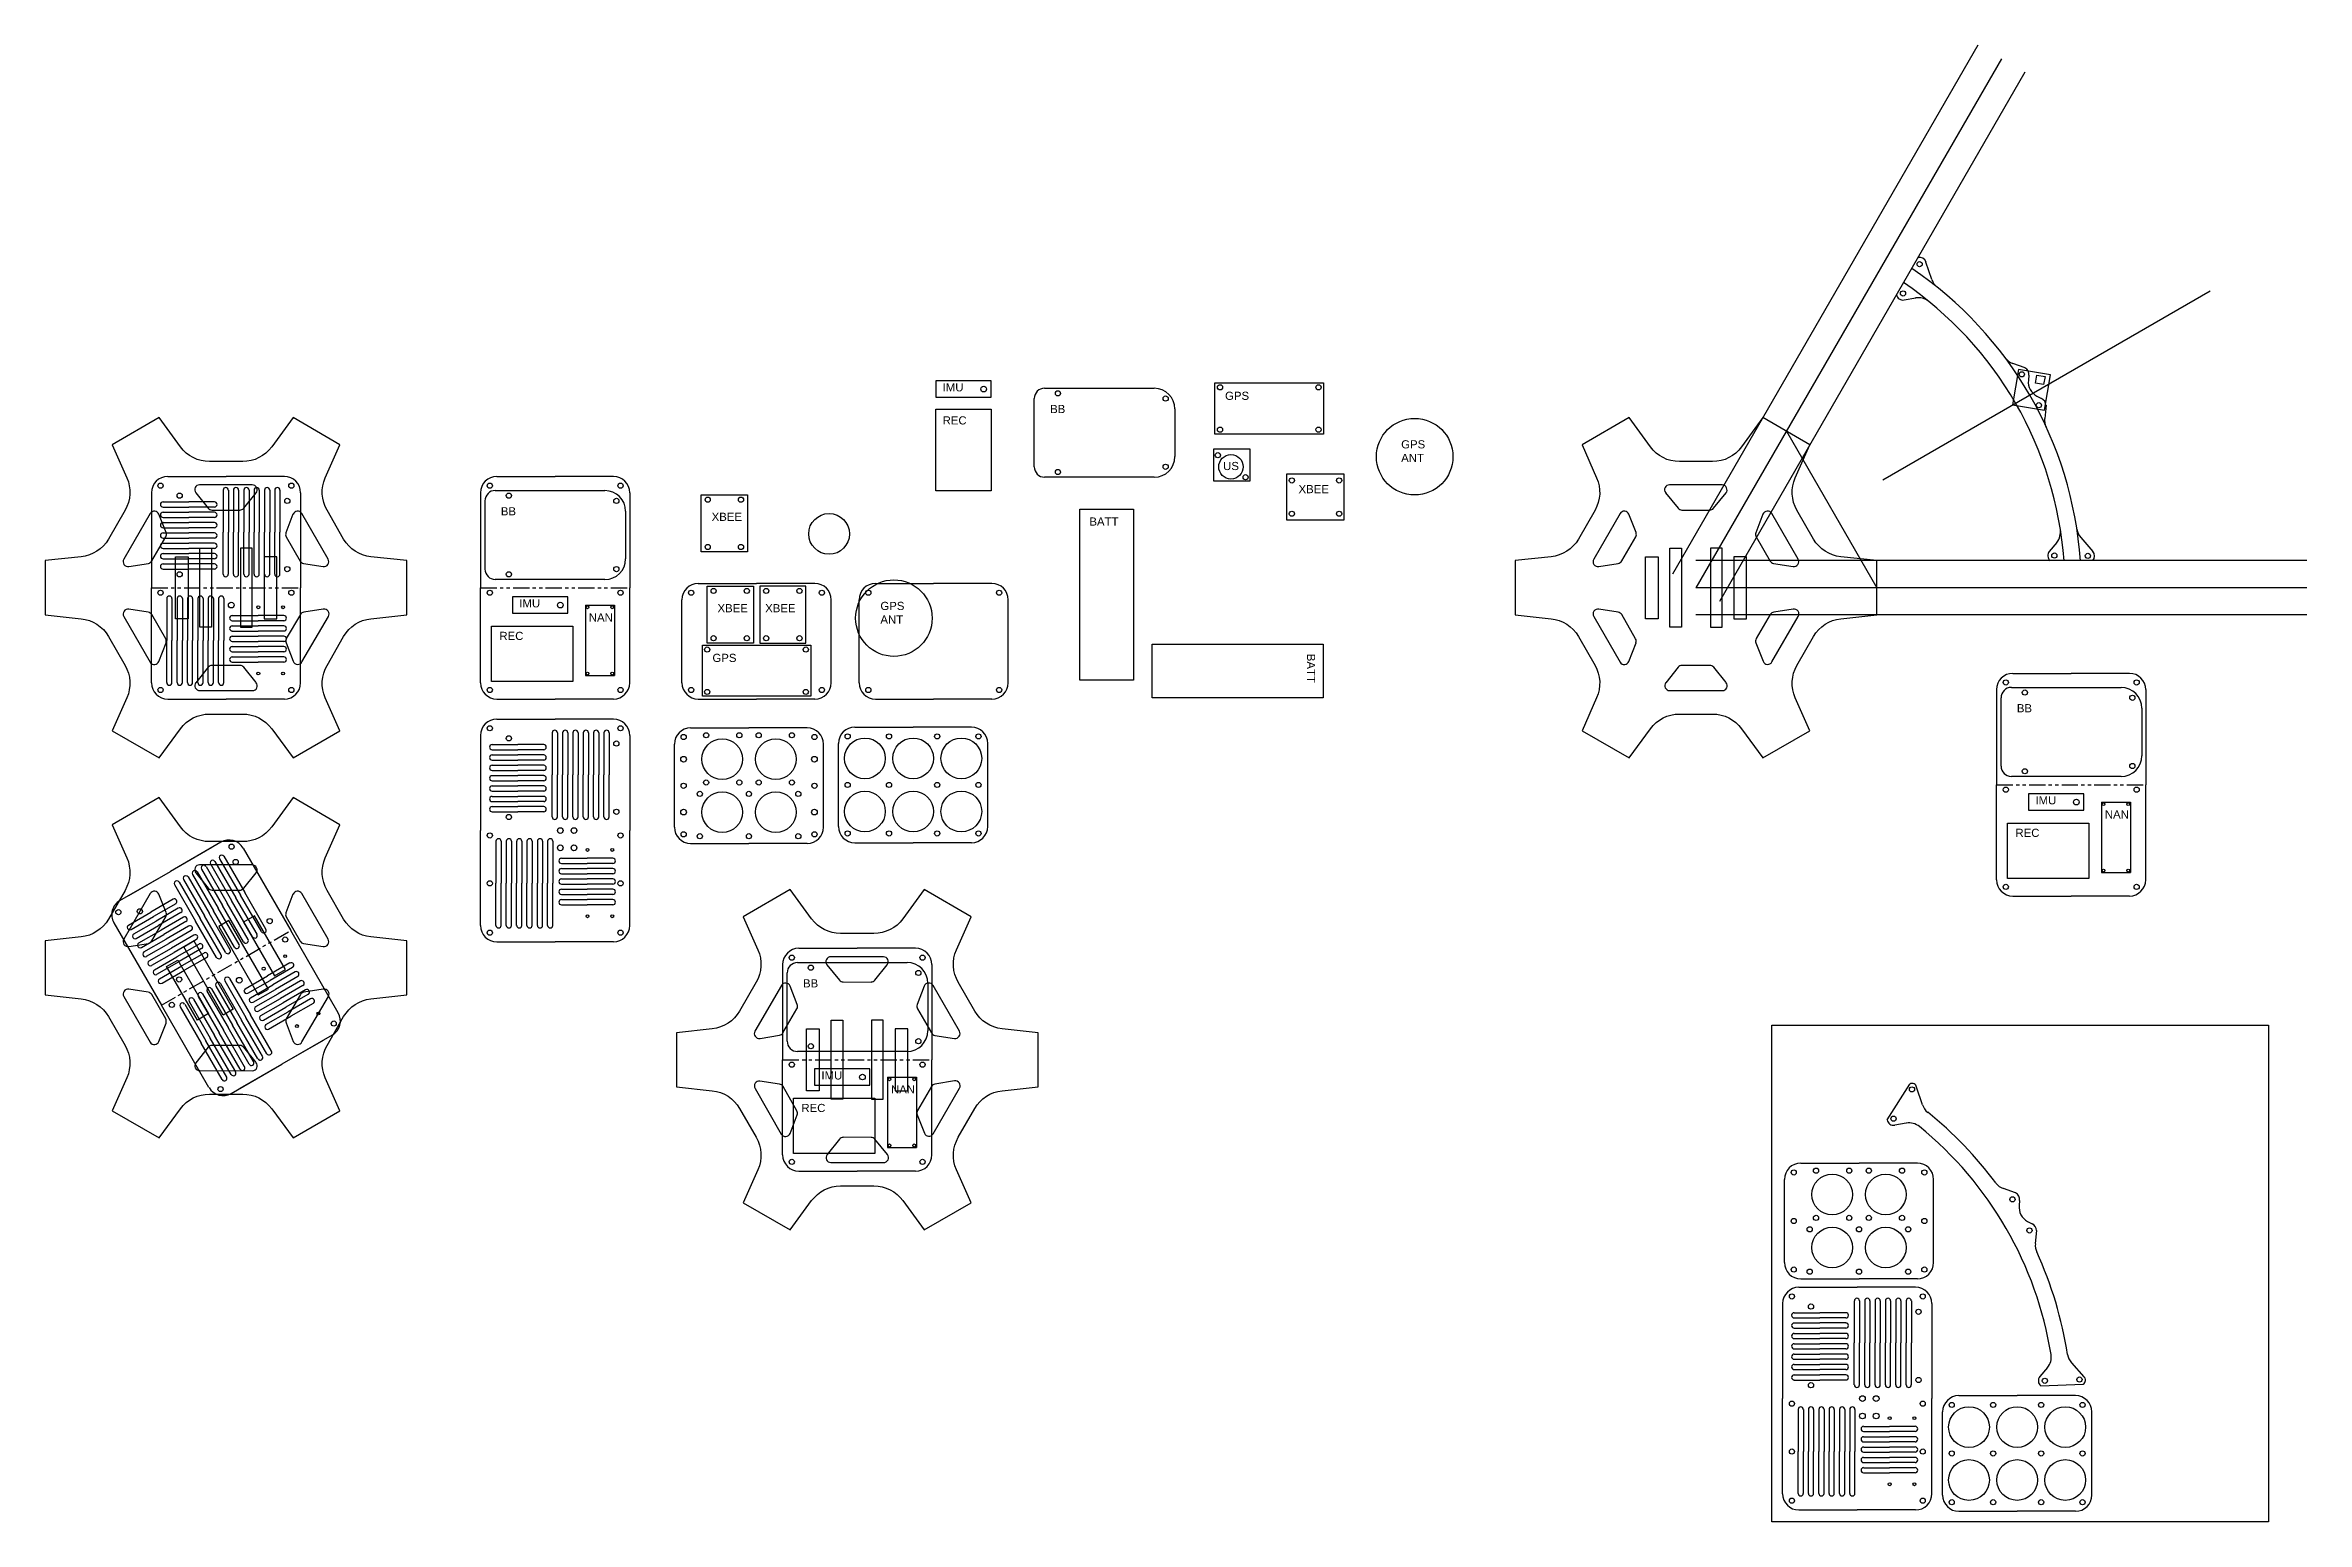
# Model space of a CAD drawing. Header units: millimetres. Extents: x -540 to 848, y -678 to 229.
import ezdxf

# ---------------------------------------------------------------- set-up
doc = ezdxf.new("R2010")
doc.units = ezdxf.units.MM
doc.header["$MEASUREMENT"] = 0
doc.linetypes.add('PHANTOM2', pattern=[1.25, 0.625, -0.125, 0.125, -0.125, 0.125, -0.125])
doc.styles.get("Standard").update_dxf_attribs({"font": 'arial.ttf'})

msp = doc.modelspace()

# ---------------------------------------------------------------- texts
at = {"char_height": 5}
for s, insert, attachment_point in [('IMU', (10.6, 21), 1), ('GPS', (184, 15.8), 1), ('REC', (10.6, 0.7), 1), ('BB', (76.6, 7.7), 1), ('US', (182.8, -27.3), 1), ('GPS\\PANT', (292.1, -14), 1), ('XBEE', (229.1, -41.5), 1), ('BB', (-260.6, -55.1), 1), ('XBEE', (-131.2, -58.5), 1), ('BATT', (100.7, -61.4), 1), ('IMU', (-249.3, -111.6), 1), ('NAN', (-206.6, -120.3), 1), ('XBEE', (-127.6, -114.6), 1), ('XBEE', (-79.7, -114.6), 3), ('GPS\\PANT', (-27.6, -113.2), 1), ('REC', (-261.5, -131.6), 1), ('GPS', (-130.7, -145.1), 1), ('BB', (670.1, -176), 1), ('IMU', (681.5, -232.5), 1), ('NAN', (724.1, -241.2), 1), ('REC', (669.2, -252.5), 1), ('BB', (-75.1, -344.9), 1), ('IMU', (-63.8, -401.4), 1), ('NAN', (-21.1, -410), 1), ('REC', (-76.1, -421.4), 1)]:
    msp.add_mtext_dynamic_manual_height_columns(s, width=15.938, gutter_width=1, heights=[0], dxfattribs=dict(at, insert=insert, attachment_point=attachment_point))
at = {"insert": (239.3, -145.1), "char_height": 5, "attachment_point": 1, "rotation": 270}
msp.add_mtext_dynamic_manual_height_columns('BATT', width=15.938, gutter_width=1, heights=[0], dxfattribs=at)

# ---------------------------------------------------------------- blocks, each defined once
blk = doc.blocks.new('*U2')
for p, q in [((3.3, 15.5), (-12.9, -12.5)), ((13.1, 3.8), (8.7, 15.1)), ((4.3, -13.6), (12.9, 1.2)), ((-9.8, -17), (2.2, -15.1))]:
    blk.add_line(p, q)
for centre, start, end in [((5.9, 14), 21.1272, 150), ((10.3, 2.7), 330, 21.1272), ((-10.3, -14), 150, 279.1492), ((1.7, -12.1), 279.1492, 330)]:
    blk.add_arc(centre, 3, start, end)
blk = doc.blocks.new('*U3')
at = {"color": 0, "linetype": 'ByBlock', "lineweight": -2, "transparency": 16777216}
for p, rotation in [((474.1, -46.3), 299.9999999999998), ((524, -76.4), 239.9999999999999), ((422.1, -132.8), 59.99999999999997), ((523, -134.6), 180), ((472, -162.8), 120)]:
    blk.add_blockref('*U2', p, dxfattribs=dict(at, rotation=rotation))
blk.add_blockref('*U2', (423.2, -74.5), dxfattribs=at)
blk = doc.blocks.new('*U5')
for p, q in [((3.3, 15.5), (-12.9, -12.5)), ((13.1, 3.8), (8.7, 15.1)), ((4.3, -13.6), (12.9, 1.2)), ((-9.8, -17), (2.2, -15.1))]:
    blk.add_line(p, q)
for centre, start, end in [((5.9, 14), 21.1272, 150), ((10.3, 2.7), 330, 21.1272), ((-10.3, -14), 150, 279.1492), ((1.7, -12.1), 279.1492, 330)]:
    blk.add_arc(centre, 3, start, end)
blk = doc.blocks.new('*U6')
at = {"color": 0, "linetype": 'ByBlock', "lineweight": -2, "transparency": 16777216}
for p, rotation in [((474.1, -46.3), 299.9999999999998), ((524, -76.4), 239.9999999999999), ((422.1, -132.8), 59.99999999999997), ((523, -134.6), 180), ((472, -162.8), 120)]:
    blk.add_blockref('*U5', p, dxfattribs=dict(at, rotation=rotation))
blk.add_blockref('*U5', (423.2, -74.5), dxfattribs=at)
blk = doc.blocks.new('*U7')
for p, q in [((3.3, 15.5), (-12.9, -12.5)), ((13.1, 3.8), (8.7, 15.1)), ((4.3, -13.6), (12.9, 1.2)), ((-9.8, -17), (2.2, -15.1))]:
    blk.add_line(p, q)
for centre, start, end in [((5.9, 14), 21.1272, 150), ((10.3, 2.7), 330, 21.1272), ((-10.3, -14), 150, 279.1492), ((1.7, -12.1), 279.1492, 330)]:
    blk.add_arc(centre, 3, start, end)
blk = doc.blocks.new('*U8')
at = {"color": 0, "linetype": 'ByBlock', "lineweight": -2, "transparency": 16777216}
for p, rotation in [((474.1, -46.3), 299.9999999999998), ((524, -76.4), 239.9999999999999), ((422.1, -132.8), 59.99999999999997), ((523, -134.6), 180), ((472, -162.8), 120)]:
    blk.add_blockref('*U7', p, dxfattribs=dict(at, rotation=rotation))
blk.add_blockref('*U7', (423.2, -74.5), dxfattribs=at)
blk = doc.blocks.new('*U10')
for p, q in [((3.3, 15.5), (-12.9, -12.5)), ((13.1, 3.8), (8.7, 15.1)), ((4.3, -13.6), (12.9, 1.2)), ((-9.8, -17), (2.2, -15.1))]:
    blk.add_line(p, q)
for centre, start, end in [((5.9, 14), 21.1272, 150), ((10.3, 2.7), 330, 21.1272), ((-10.3, -14), 150, 279.1492), ((1.7, -12.1), 279.1492, 330)]:
    blk.add_arc(centre, 3, start, end)
blk = doc.blocks.new('*U11')
at = {"color": 0, "linetype": 'ByBlock', "lineweight": -2, "transparency": 16777216}
for p, rotation in [((474.1, -46.3), 299.9999999999998), ((524, -76.4), 239.9999999999999), ((422.1, -132.8), 59.99999999999997), ((523, -134.6), 180), ((472, -162.8), 120)]:
    blk.add_blockref('*U10', p, dxfattribs=dict(at, rotation=rotation))
blk.add_blockref('*U10', (423.2, -74.5), dxfattribs=at)

# ---------------------------------------------------------------- linework, layer by layer
for p, q in [((646.2, 228.5), (458.7, -96.2)), ((660.6, 220.2), (473.1, -104.6)), ((675, 211.9), (487.5, -112.9)), ((617.9, 84.6), (614.3, 95.4)), ((587.8, -38.3), (788.7, 77.7)), ((608, 73.3), (600.9, 72.1)), ((671.1, 29.4), (667.4, 7.7)), ((675.1, 30.4), (667.6, 33.2)), ((690.8, 26.1), (671.1, 29.4)), ((6.4, 22.4), (6.4, 12.4)), ((40.4, 22.4), (6.4, 22.4)), ((40.4, 12.4), (40.4, 22.4)), ((73.2, 17.9), (140.5, 17.9)), ((177.8, 21.2), (244.4, 21.2)), ((177.8, -10.3), (177.8, 21.2)), ((244.4, 21.2), (244.4, -10.3)), ((677.4, 25.9), (677.2, 22.8)), ((687.1, 4.4), (690.8, 26.1)), ((6.4, 12.4), (40.4, 12.4)), ((6.4, 5), (40.4, 5)), ((6.4, -45), (6.4, 5)), ((40.4, 5), (40.4, -45)), ((66.8, -30.3), (66.8, 11.6)), ((153.2, 5.2), (153.2, -24)), ((667.4, 7.7), (687.1, 4.4)), ((682.4, 13.1), (685.2, 11.6)), ((688, 7.5), (687.2, -0.6)), ((-470.4, -0.1), (-499.2, -16.8)), ((-359.4, -16.8), (-388.2, -0.1)), ((244.4, -10.3), (177.8, -10.3)), ((432, -0.1), (403.2, -16.8)), ((543, -16.8), (514.2, -0.1)), ((528.6, -8.4), (584.1, -104.6)), ((177.1, -19.2), (199.1, -19.2)), ((177.1, -39.2), (177.1, -19.2)), ((199.1, -19.2), (199.1, -39.2)), ((-465.1, -36.2), (-429.3, -36.2)), ((-458.8, -36.2), (-429.3, -36.2)), ((-399.8, -36.2), (-429.3, -36.2)), ((-393.5, -36.2), (-429.3, -36.2)), ((-263.1, -36.2), (-227.3, -36.2)), ((-256.7, -36.2), (-227.3, -36.2)), ((-197.8, -36.2), (-227.3, -36.2)), ((-191.5, -36.2), (-227.3, -36.2)), ((140.5, -36.7), (73.2, -36.7)), ((199.1, -39.2), (177.1, -39.2)), ((222, -34.7), (257, -34.7)), ((222, -63.1), (222, -34.7)), ((257, -34.7), (257, -63.1)), ((-475.1, -46.2), (-475.1, -104.6)), ((-468, -51.8), (-452.2, -51.8)), ((-468, -55), (-452.2, -55)), ((-436.4, -51.8), (-452.2, -51.8)), ((-436.4, -55), (-452.2, -55)), ((-431.1, -44.6), (-431.1, -70.4)), ((-427.9, -44.6), (-427.9, -70.4)), ((-424.8, -44.6), (-424.8, -70.4)), ((-421.6, -44.6), (-421.6, -70.4)), ((-418.4, -44.6), (-418.4, -70.4)), ((-415.2, -44.6), (-415.2, -70.4)), ((-412.1, -44.6), (-412.1, -70.4)), ((-408.9, -44.6), (-408.9, -70.4)), ((-405.7, -44.6), (-405.7, -70.4)), ((-402.5, -44.6), (-402.5, -70.4)), ((-399.4, -44.6), (-399.4, -70.4)), ((-396.2, -44.6), (-396.2, -70.4)), ((-383.5, -46.2), (-383.5, -104.6)), ((-273.1, -46.2), (-273.1, -104.6)), ((-270.3, -93.1), (-270.3, -51.2)), ((-264, -44.9), (-196.7, -44.9)), ((-181.5, -46.2), (-181.5, -104.6)), ((-137.6, -82.5), (-137.6, -47.5)), ((-137.6, -47.5), (-109.2, -47.5)), ((-109.2, -47.5), (-109.2, -82.5)), ((40.4, -45), (6.4, -45)), ((-468, -58.2), (-452.2, -58.2)), ((-468, -61.4), (-452.2, -61.4)), ((-468, -64.5), (-452.2, -64.5)), ((-468, -67.7), (-452.2, -67.7)), ((-436.4, -58.2), (-452.2, -58.2)), ((-436.4, -61.4), (-452.2, -61.4)), ((-436.4, -64.5), (-452.2, -64.5)), ((-436.4, -67.7), (-452.2, -67.7)), ((-184, -57.6), (-184, -86.8)), ((94.8, -56.3), (127.8, -56.3)), ((94.8, -161.3), (94.8, -56.3)), ((127.8, -56.3), (127.8, -161.3)), ((257, -63.1), (222, -63.1)), ((-468, -70.9), (-452.2, -70.9)), ((-468, -74.1), (-452.2, -74.1)), ((-468, -77.2), (-452.2, -77.2)), ((-468, -80.4), (-452.2, -80.4)), ((-436.4, -70.9), (-452.2, -70.9)), ((-436.4, -74.1), (-452.2, -74.1)), ((-436.4, -77.2), (-452.2, -77.2)), ((-436.4, -80.4), (-452.2, -80.4)), ((-431.1, -96.2), (-431.1, -70.4)), ((-427.9, -96.2), (-427.9, -70.4)), ((-424.8, -96.2), (-424.8, -70.4)), ((-421.6, -96.2), (-421.6, -70.4)), ((-418.4, -96.2), (-418.4, -70.4)), ((-415.2, -96.2), (-415.2, -70.4)), ((-412.1, -96.2), (-412.1, -70.4)), ((-408.9, -96.2), (-408.9, -70.4)), ((-405.7, -96.2), (-405.7, -70.4)), ((-402.5, -96.2), (-402.5, -70.4)), ((-399.4, -96.2), (-399.4, -70.4)), ((-396.2, -96.2), (-396.2, -70.4)), ((-109.2, -82.5), (-137.6, -82.5)), ((694.6, -76.7), (690, -82.2)), ((709.3, -73.7), (716.8, -82.3)), ((-540.3, -87.9), (-540.3, -121.2)), ((-468, -83.6), (-452.2, -83.6)), ((-468, -86.8), (-452.2, -86.8)), ((-468, -89.9), (-452.2, -89.9)), ((-468, -93.1), (-452.2, -93.1)), ((-436.4, -83.6), (-452.2, -83.6)), ((-436.4, -86.8), (-452.2, -86.8)), ((-436.4, -89.9), (-452.2, -89.9)), ((-436.4, -93.1), (-452.2, -93.1)), ((-318.3, -121.2), (-318.3, -87.9)), ((362.1, -87.9), (362.1, -121.2)), ((848.1, -87.9), (473.1, -87.9)), ((584.1, -121.2), (584.1, -87.9)), ((-475.1, -162.9), (-475.1, -104.6)), ((-383.5, -162.9), (-383.5, -104.6)), ((-273.1, -162.9), (-273.1, -104.6)), ((-196.7, -99.5), (-264, -99.5)), ((-253.5, -110.2), (-253.5, -120.2)), ((-219.5, -110.2), (-253.5, -110.2)), ((-219.5, -120.2), (-219.5, -110.2)), ((-181.5, -162.9), (-181.5, -104.6)), ((-139.4, -101.9), (-103.6, -101.9)), ((-134, -138.5), (-134, -103.5)), ((-134, -103.5), (-105.6, -103.5)), ((-133.1, -101.9), (-103.6, -101.9)), ((-105.6, -103.5), (-105.6, -138.5)), ((-74.2, -101.9), (-103.6, -101.9)), ((-67.8, -101.9), (-103.6, -101.9)), ((-101.7, -103.5), (-101.7, -138.5)), ((-73.3, -103.5), (-101.7, -103.5)), ((-73.3, -138.5), (-73.3, -103.5)), ((-30.7, -101.9), (5.1, -101.9)), ((-24.3, -101.9), (5.1, -101.9)), ((34.6, -101.9), (5.1, -101.9)), ((40.9, -101.9), (5.1, -101.9)), ((848.1, -104.6), (473.1, -104.6)), ((-465.7, -111.2), (-465.7, -137)), ((-462.5, -111.2), (-462.5, -137)), ((-459.3, -111.2), (-459.3, -137)), ((-456.1, -111.2), (-456.1, -137)), ((-453, -111.2), (-453, -137)), ((-449.8, -111.2), (-449.8, -137)), ((-446.6, -111.2), (-446.6, -137)), ((-443.4, -111.2), (-443.4, -137)), ((-440.3, -111.2), (-440.3, -137)), ((-437.1, -111.2), (-437.1, -137)), ((-433.9, -111.2), (-433.9, -137)), ((-430.7, -111.2), (-430.7, -137)), ((-425.5, -121.6), (-409.6, -121.6)), ((-425.5, -124.8), (-409.6, -124.8)), ((-393.8, -121.6), (-409.6, -121.6)), ((-393.8, -124.8), (-409.6, -124.8)), ((-253.5, -120.2), (-219.5, -120.2)), ((-208.7, -115.3), (-190.9, -115.3)), ((-208.7, -115.3), (-208.7, -158.5)), ((-190.9, -115.3), (-190.9, -158.5)), ((-149.4, -162.9), (-149.4, -111.9)), ((-57.8, -162.9), (-57.8, -111.9)), ((-40.7, -162.9), (-40.7, -111.9)), ((50.9, -162.9), (50.9, -111.9)), ((848.1, -121.2), (473.1, -121.2)), ((-465.7, -162.8), (-465.7, -137)), ((-462.5, -162.8), (-462.5, -137)), ((-459.3, -162.8), (-459.3, -137)), ((-456.1, -162.8), (-456.1, -137)), ((-453, -162.8), (-453, -137)), ((-449.8, -162.8), (-449.8, -137)), ((-446.6, -162.8), (-446.6, -137)), ((-443.4, -162.8), (-443.4, -137)), ((-440.3, -162.8), (-440.3, -137)), ((-437.1, -162.8), (-437.1, -137)), ((-433.9, -162.8), (-433.9, -137)), ((-430.7, -162.8), (-430.7, -137)), ((-425.5, -127.9), (-409.6, -127.9)), ((-425.5, -131.1), (-409.6, -131.1)), ((-425.5, -134.3), (-409.6, -134.3)), ((-425.5, -137.5), (-409.6, -137.5)), ((-393.8, -127.9), (-409.6, -127.9)), ((-393.8, -131.1), (-409.6, -131.1)), ((-393.8, -134.3), (-409.6, -134.3)), ((-393.8, -137.5), (-409.6, -137.5)), ((-266.4, -162.1), (-266.4, -128.1)), ((-266.4, -128.1), (-216.4, -128.1)), ((-216.4, -128.1), (-216.4, -162.1)), ((-105.6, -138.5), (-134, -138.5)), ((-101.7, -138.5), (-73.3, -138.5)), ((-425.5, -140.6), (-409.6, -140.6)), ((-425.5, -143.8), (-409.6, -143.8)), ((-425.5, -147), (-409.6, -147)), ((-425.5, -150.2), (-409.6, -150.2)), ((-393.8, -140.6), (-409.6, -140.6)), ((-393.8, -143.8), (-409.6, -143.8)), ((-393.8, -147), (-409.6, -147)), ((-393.8, -150.2), (-409.6, -150.2)), ((-136.9, -139.7), (-70.3, -139.7)), ((-136.9, -171.2), (-136.9, -139.7)), ((-70.3, -139.7), (-70.3, -171.2)), ((139.3, -172.2), (139.3, -139.2)), ((139.3, -139.2), (244.3, -139.2)), ((244.3, -139.2), (244.3, -172.2)), ((-216.4, -162.1), (-266.4, -162.1)), ((-208.7, -158.5), (-190.9, -158.5)), ((127.8, -161.3), (94.8, -161.3)), ((666.7, -165.8), (734.1, -165.8)), ((667.6, -157.1), (703.4, -157.1)), ((674, -157.1), (703.4, -157.1)), ((732.9, -157.1), (703.4, -157.1)), ((739.2, -157.1), (703.4, -157.1)), ((-465.1, -172.9), (-429.3, -172.9)), ((-458.8, -172.9), (-429.3, -172.9)), ((-399.8, -172.9), (-429.3, -172.9)), ((-393.5, -172.9), (-429.3, -172.9)), ((-263.1, -172.9), (-227.3, -172.9)), ((-256.7, -172.9), (-227.3, -172.9)), ((-197.8, -172.9), (-227.3, -172.9)), ((-191.5, -172.9), (-227.3, -172.9)), ((-139.4, -172.9), (-103.6, -172.9)), ((-70.3, -171.2), (-136.9, -171.2)), ((-133.1, -172.9), (-103.6, -172.9)), ((-74.2, -172.9), (-103.6, -172.9)), ((-67.8, -172.9), (-103.6, -172.9)), ((-30.7, -172.9), (5.1, -172.9)), ((-24.3, -172.9), (5.1, -172.9)), ((34.6, -172.9), (5.1, -172.9)), ((40.9, -172.9), (5.1, -172.9)), ((244.3, -172.2), (139.3, -172.2)), ((657.6, -167.1), (657.6, -225.5)), ((660.4, -214), (660.4, -172.1)), ((746.8, -178.5), (746.8, -207.7)), ((749.2, -167.1), (749.2, -225.5)), ((-499.2, -192.4), (-470.4, -209)), ((-388.2, -209), (-359.4, -192.4)), ((-263.1, -185.2), (-227.3, -185.2)), ((-256.7, -185.2), (-227.3, -185.2)), ((-229.1, -193.6), (-229.1, -219.4)), ((-197.8, -185.2), (-227.3, -185.2)), ((-191.5, -185.2), (-227.3, -185.2)), ((-225.9, -193.6), (-225.9, -219.4)), ((-222.7, -193.6), (-222.7, -219.4)), ((-219.5, -193.6), (-219.5, -219.4)), ((-216.4, -193.6), (-216.4, -219.4)), ((-213.2, -193.6), (-213.2, -219.4)), ((-210, -193.6), (-210, -219.4)), ((-206.8, -193.6), (-206.8, -219.4)), ((-203.7, -193.6), (-203.7, -219.4)), ((-200.5, -193.6), (-200.5, -219.4)), ((-197.3, -193.6), (-197.3, -219.4)), ((-194.1, -193.6), (-194.1, -219.4)), ((-144.1, -190.6), (-108.3, -190.6)), ((-137.8, -190.6), (-108.3, -190.6)), ((-78.8, -190.6), (-108.3, -190.6)), ((-72.5, -190.6), (-108.3, -190.6)), ((-43.3, -190.1), (-7.5, -190.1)), ((-37, -190.1), (-7.5, -190.1)), ((21.9, -190.1), (-7.5, -190.1)), ((28.3, -190.1), (-7.5, -190.1)), ((403.2, -192.4), (432, -209)), ((514.2, -209), (543, -192.4)), ((-273.1, -195.2), (-273.1, -253.6)), ((-266, -200.8), (-250.2, -200.8)), ((-266, -204), (-250.2, -204)), ((-266, -207.2), (-250.2, -207.2)), ((-234.3, -200.8), (-250.2, -200.8)), ((-234.3, -204), (-250.2, -204)), ((-234.3, -207.2), (-250.2, -207.2)), ((-181.5, -195.2), (-181.5, -253.6)), ((-154.1, -251.5), (-154.1, -200.6)), ((-62.5, -251.5), (-62.5, -200.6)), ((-53.3, -251.1), (-53.3, -200.1)), ((38.3, -251.1), (38.3, -200.1)), ((-266, -210.3), (-250.2, -210.3)), ((-266, -213.5), (-250.2, -213.5)), ((-266, -216.7), (-250.2, -216.7)), ((-266, -219.9), (-250.2, -219.9)), ((-234.3, -210.3), (-250.2, -210.3)), ((-234.3, -213.5), (-250.2, -213.5)), ((-234.3, -216.7), (-250.2, -216.7)), ((-234.3, -219.9), (-250.2, -219.9)), ((-229.1, -245.2), (-229.1, -219.4)), ((-225.9, -245.2), (-225.9, -219.4)), ((-222.7, -245.2), (-222.7, -219.4)), ((-219.5, -245.2), (-219.5, -219.4)), ((-216.4, -245.2), (-216.4, -219.4)), ((-213.2, -245.2), (-213.2, -219.4)), ((-210, -245.2), (-210, -219.4)), ((-206.8, -245.2), (-206.8, -219.4)), ((-203.7, -245.2), (-203.7, -219.4)), ((-200.5, -245.2), (-200.5, -219.4)), ((-197.3, -245.2), (-197.3, -219.4)), ((-194.1, -245.2), (-194.1, -219.4)), ((734.1, -220.4), (666.7, -220.4)), ((-470.4, -233.4), (-499.2, -250.1)), ((-359.4, -250.1), (-388.2, -233.4)), ((-266, -223), (-250.2, -223)), ((-266, -226.2), (-250.2, -226.2)), ((-266, -229.4), (-250.2, -229.4)), ((-266, -232.6), (-250.2, -232.6)), ((-266, -235.7), (-250.2, -235.7)), ((-234.3, -223), (-250.2, -223)), ((-234.3, -226.2), (-250.2, -226.2)), ((-234.3, -229.4), (-250.2, -229.4)), ((-234.3, -232.6), (-250.2, -232.6)), ((-234.3, -235.7), (-250.2, -235.7)), ((657.6, -283.8), (657.6, -225.5)), ((677.2, -231.1), (677.2, -241.1)), ((711.2, -231.1), (677.2, -231.1)), ((711.2, -241.1), (711.2, -231.1)), ((749.2, -283.8), (749.2, -225.5)), ((-266, -238.9), (-250.2, -238.9)), ((-266, -242.1), (-250.2, -242.1)), ((-234.3, -238.9), (-250.2, -238.9)), ((-234.3, -242.1), (-250.2, -242.1)), ((664.3, -283), (664.3, -249)), ((664.3, -249), (714.3, -249)), ((677.2, -241.1), (711.2, -241.1)), ((714.3, -249), (714.3, -283)), ((722, -236.2), (739.8, -236.2)), ((722, -236.2), (722, -279.3)), ((739.8, -236.2), (739.8, -279.3)), ((-432.5, -260.8), (-463.5, -278.7)), ((-273.1, -311.9), (-273.1, -253.6)), ((-263.6, -260.2), (-263.6, -286)), ((-260.4, -260.2), (-260.4, -286)), ((-257.3, -260.2), (-257.3, -286)), ((-254.1, -260.2), (-254.1, -286)), ((-250.9, -260.2), (-250.9, -286)), ((-247.7, -260.2), (-247.7, -286)), ((-244.6, -260.2), (-244.6, -286)), ((-241.4, -260.2), (-241.4, -286)), ((-238.2, -260.2), (-238.2, -286)), ((-235, -260.2), (-235, -286)), ((-231.9, -260.2), (-231.9, -286)), ((-228.7, -260.2), (-228.7, -286)), ((-181.5, -311.9), (-181.5, -253.6)), ((-144.1, -261.5), (-108.3, -261.5)), ((-137.8, -261.5), (-108.3, -261.5)), ((-78.8, -261.5), (-108.3, -261.5)), ((-72.5, -261.5), (-108.3, -261.5)), ((-43.3, -261.1), (-7.5, -261.1)), ((-37, -261.1), (-7.5, -261.1)), ((21.9, -261.1), (-7.5, -261.1)), ((28.3, -261.1), (-7.5, -261.1)), ((-438, -263.9), (-463.5, -278.7)), ((-444.4, -277.3), (-431.5, -299.7)), ((-441.6, -275.7), (-428.7, -298.1)), ((-438.9, -274.1), (-426, -296.5)), ((-436.1, -272.6), (-423.2, -294.9)), ((-433.4, -271), (-420.5, -293.3)), ((-430.6, -269.4), (-417.7, -291.7)), ((-418.8, -264.4), (-389.6, -315)), ((-223.4, -270.6), (-207.6, -270.6)), ((-223.4, -273.8), (-207.6, -273.8)), ((-223.4, -276.9), (-207.6, -276.9)), ((-191.8, -270.6), (-207.6, -270.6)), ((-191.8, -273.8), (-207.6, -273.8)), ((-191.8, -276.9), (-207.6, -276.9)), ((-494.5, -296.6), (-463.5, -278.7)), ((-489, -293.4), (-463.5, -278.7)), ((-460.9, -286.8), (-448, -309.2)), ((-458.1, -285.3), (-445.2, -307.6)), ((-455.4, -283.7), (-442.5, -306)), ((-452.6, -282.1), (-439.7, -304.4)), ((-449.9, -280.5), (-437, -302.8)), ((-447.1, -278.9), (-434.2, -301.2)), ((-263.6, -311.8), (-263.6, -286)), ((-260.4, -311.8), (-260.4, -286)), ((-257.3, -311.8), (-257.3, -286)), ((-254.1, -311.8), (-254.1, -286)), ((-250.9, -311.8), (-250.9, -286)), ((-247.7, -311.8), (-247.7, -286)), ((-244.6, -311.8), (-244.6, -286)), ((-241.4, -311.8), (-241.4, -286)), ((-238.2, -311.8), (-238.2, -286)), ((-235, -311.8), (-235, -286)), ((-231.9, -311.8), (-231.9, -286)), ((-228.7, -311.8), (-228.7, -286)), ((-223.4, -280.1), (-207.6, -280.1)), ((-223.4, -283.3), (-207.6, -283.3)), ((-223.4, -286.5), (-207.6, -286.5)), ((-223.4, -289.6), (-207.6, -289.6)), ((-191.8, -280.1), (-207.6, -280.1)), ((-191.8, -283.3), (-207.6, -283.3)), ((-191.8, -286.5), (-207.6, -286.5)), ((-191.8, -289.6), (-207.6, -289.6)), ((-82.9, -289.8), (-111.8, -306.5)), ((28.1, -306.5), (-0.8, -289.8)), ((714.3, -283), (664.3, -283)), ((722, -279.3), (739.8, -279.3)), ((-489.2, -311.6), (-475.5, -303.7)), ((-461.8, -295.8), (-475.5, -303.7)), ((-460.2, -298.5), (-473.9, -306.4)), ((-458.6, -301.3), (-472.3, -309.2)), ((-457, -304), (-470.7, -311.9)), ((-426.8, -326.8), (-439.7, -304.4)), ((-424.1, -325.2), (-437, -302.8)), ((-421.3, -323.6), (-434.2, -301.2)), ((-418.6, -322), (-431.5, -299.7)), ((-415.8, -320.4), (-428.7, -298.1)), ((-413.1, -318.8), (-426, -296.5)), ((-410.3, -317.2), (-423.2, -294.9)), ((-407.6, -315.6), (-420.5, -293.3)), ((-404.8, -314.1), (-417.7, -291.7)), ((-223.4, -292.8), (-207.6, -292.8)), ((-223.4, -296), (-207.6, -296)), ((-223.4, -299.2), (-207.6, -299.2)), ((-191.8, -292.8), (-207.6, -292.8)), ((-191.8, -296), (-207.6, -296)), ((-191.8, -299.2), (-207.6, -299.2)), ((667.6, -293.8), (703.4, -293.8)), ((674, -293.8), (703.4, -293.8)), ((732.9, -293.8), (703.4, -293.8)), ((739.2, -293.8), (703.4, -293.8)), ((-498.2, -310.2), (-469, -360.8)), ((-487.6, -314.3), (-473.9, -306.4)), ((-486, -317.1), (-472.3, -309.2)), ((-484.4, -319.8), (-470.7, -311.9)), ((-482.9, -322.6), (-469.2, -314.7)), ((-481.3, -325.3), (-467.6, -317.4)), ((-455.5, -306.8), (-469.2, -314.7)), ((-453.9, -309.5), (-467.6, -317.4)), ((-452.3, -312.3), (-466, -320.2)), ((-450.7, -315), (-464.4, -322.9)), ((-449.1, -317.8), (-462.8, -325.7)), ((-435.1, -331.5), (-448, -309.2)), ((-432.3, -329.9), (-445.2, -307.6)), ((-429.6, -328.3), (-442.5, -306)), ((-360.5, -365.5), (-389.6, -315)), ((-540.3, -321.2), (-540.3, -354.5)), ((-479.7, -328.1), (-466, -320.2)), ((-478.1, -330.8), (-464.4, -322.9)), ((-476.5, -333.6), (-462.8, -325.7)), ((-474.9, -336.3), (-461.2, -328.4)), ((-473.3, -339.1), (-459.6, -331.2)), ((-447.5, -320.5), (-461.2, -328.4)), ((-445.9, -323.3), (-459.6, -331.2)), ((-444.3, -326), (-458, -333.9)), ((-442.8, -328.8), (-456.5, -336.7)), ((-441.2, -331.5), (-454.9, -339.4)), ((-318.3, -354.5), (-318.3, -321.2)), ((-263.1, -321.9), (-227.3, -321.9)), ((-256.7, -321.9), (-227.3, -321.9)), ((-197.8, -321.9), (-227.3, -321.9)), ((-191.5, -321.9), (-227.3, -321.9)), ((-77.6, -325.9), (-41.8, -325.9)), ((-71.3, -325.9), (-41.8, -325.9)), ((-12.4, -325.9), (-41.8, -325.9)), ((-6, -325.9), (-41.8, -325.9)), ((-471.7, -341.8), (-458, -333.9)), ((-470.2, -344.6), (-456.5, -336.7)), ((-468.6, -347.3), (-454.9, -339.4)), ((-430, -345.9), (-417.1, -368.3)), ((-427.2, -344.4), (-414.3, -366.7)), ((-417.5, -350.7), (-403.8, -342.8)), ((-415.9, -353.5), (-402.2, -345.6)), ((-390.1, -334.9), (-403.8, -342.8)), ((-388.5, -337.7), (-402.2, -345.6)), ((-386.9, -340.4), (-400.6, -348.3)), ((-385.3, -343.2), (-399, -351.1)), ((-383.7, -345.9), (-397.4, -353.8)), ((-87.6, -335.9), (-87.6, -394.3)), ((-84.9, -382.9), (-84.9, -341)), ((-78.5, -334.6), (-11.2, -334.6)), ((4, -335.9), (4, -394.3)), ((-439.8, -411.3), (-469, -360.8)), ((-454.7, -360.2), (-441.8, -382.6)), ((-452, -358.6), (-439.1, -381)), ((-449.2, -357.1), (-436.3, -379.4)), ((-446.5, -355.5), (-433.6, -377.8)), ((-443.7, -353.9), (-430.8, -376.2)), ((-441, -352.3), (-428.1, -374.6)), ((-438.2, -350.7), (-425.3, -373)), ((-435.5, -349.1), (-422.6, -371.5)), ((-432.7, -347.5), (-419.8, -369.9)), ((-414.3, -356.2), (-400.6, -348.3)), ((-412.7, -359), (-399, -351.1)), ((-411.1, -361.7), (-397.4, -353.8)), ((-409.5, -364.5), (-395.8, -356.6)), ((-407.9, -367.2), (-394.2, -359.3)), ((-382.1, -348.7), (-395.8, -356.6)), ((-380.5, -351.4), (-394.2, -359.3)), ((-379, -354.2), (-392.6, -362.1)), ((-377.4, -356.9), (-391.1, -364.8)), ((-375.8, -359.7), (-389.5, -367.6)), ((1.5, -347.3), (1.5, -376.5)), ((-457.5, -361.8), (-444.6, -384.2)), ((-415.2, -397), (-428.1, -374.6)), ((-412.4, -395.4), (-425.3, -373)), ((-409.7, -393.8), (-422.6, -371.5)), ((-406.9, -392.2), (-419.8, -369.9)), ((-404.2, -390.6), (-417.1, -368.3)), ((-401.4, -389), (-414.3, -366.7)), ((-406.3, -370), (-392.6, -362.1)), ((-404.8, -372.7), (-391.1, -364.8)), ((-403.2, -375.5), (-389.5, -367.6)), ((519.7, -373.1), (824.5, -373.1)), ((519.7, -677.9), (519.7, -373.1)), ((824.5, -373.1), (824.5, -677.9)), ((-431.7, -406.5), (-444.6, -384.2)), ((-428.9, -404.9), (-441.8, -382.6)), ((-426.2, -403.3), (-439.1, -381)), ((-423.4, -401.7), (-436.3, -379.4)), ((-420.7, -400.1), (-433.6, -377.8)), ((-417.9, -398.6), (-430.8, -376.2)), ((-364.1, -379.2), (-395.1, -397.1)), ((-369.6, -382.4), (-395.1, -397.1)), ((-152.8, -377.7), (-152.8, -411)), ((69.2, -411), (69.2, -377.7)), ((-426.1, -415), (-395.1, -397.1)), ((-420.7, -411.8), (-395.1, -397.1)), ((-87.6, -452.7), (-87.6, -394.3)), ((-11.2, -389.2), (-78.5, -389.2)), ((-68.1, -399.9), (-68.1, -409.9)), ((-34.1, -399.9), (-68.1, -399.9)), ((-34.1, -409.9), (-34.1, -399.9)), ((4, -452.7), (4, -394.3)), ((-68.1, -409.9), (-34.1, -409.9)), ((-23.3, -405), (-5.5, -405)), ((-23.3, -405), (-23.3, -448.2)), ((-5.5, -405), (-5.5, -448.2)), ((590.4, -431.2), (604.4, -409.2)), ((612.1, -422), (608.5, -411.2)), ((-499.2, -425.7), (-470.4, -442.3)), ((-388.2, -442.3), (-359.4, -425.7)), ((-81, -451.9), (-81, -417.9)), ((-81, -417.9), (-31, -417.9)), ((-31, -417.9), (-31, -451.9)), ((602.2, -433.2), (595.2, -434.5)), ((-31, -451.9), (-81, -451.9)), ((-23.3, -448.2), (-5.5, -448.2)), ((537.4, -457.8), (573.2, -457.8)), ((543.7, -457.8), (573.2, -457.8)), ((602.7, -457.8), (573.2, -457.8)), ((609, -457.8), (573.2, -457.8)), ((-77.6, -462.7), (-41.8, -462.7)), ((-71.3, -462.7), (-41.8, -462.7)), ((-12.4, -462.7), (-41.8, -462.7)), ((-6, -462.7), (-41.8, -462.7)), ((527.4, -518.8), (527.4, -467.8)), ((619, -518.8), (619, -467.8)), ((-111.8, -482.1), (-82.9, -498.8)), ((-0.8, -498.8), (28.1, -482.1)), ((669.3, -476.1), (661.8, -473.4)), ((671.7, -480.7), (671.4, -483.8)), ((676.7, -493.5), (679.4, -495)), ((682.2, -499.1), (681.4, -507.2)), ((536.3, -534), (572.1, -534)), ((537.4, -528.8), (573.2, -528.8)), ((542.7, -534), (572.1, -534)), ((543.7, -528.8), (573.2, -528.8)), ((601.6, -534), (572.1, -534)), ((607.9, -534), (572.1, -534)), ((602.7, -528.8), (573.2, -528.8)), ((609, -528.8), (573.2, -528.8)), ((526.3, -544), (526.3, -602.3)), ((533.4, -549.6), (549.2, -549.6)), ((533.4, -552.8), (549.2, -552.8)), ((565.1, -549.6), (549.2, -549.6)), ((565.1, -552.8), (549.2, -552.8)), ((570.3, -542.3), (570.3, -568.1)), ((573.5, -542.3), (573.5, -568.1)), ((576.7, -542.3), (576.7, -568.1)), ((579.9, -542.3), (579.9, -568.1)), ((583, -542.3), (583, -568.1)), ((586.2, -542.3), (586.2, -568.1)), ((589.4, -542.3), (589.4, -568.1)), ((592.6, -542.3), (592.6, -568.1)), ((595.7, -542.3), (595.7, -568.1)), ((598.9, -542.3), (598.9, -568.1)), ((602.1, -542.3), (602.1, -568.1)), ((605.3, -542.3), (605.3, -568.1)), ((617.9, -544), (617.9, -602.3)), ((533.4, -555.9), (549.2, -555.9)), ((533.4, -559.1), (549.2, -559.1)), ((533.4, -562.3), (549.2, -562.3)), ((533.4, -565.5), (549.2, -565.5)), ((533.4, -568.6), (549.2, -568.6)), ((565.1, -555.9), (549.2, -555.9)), ((565.1, -559.1), (549.2, -559.1)), ((565.1, -562.3), (549.2, -562.3)), ((565.1, -565.5), (549.2, -565.5)), ((565.1, -568.6), (549.2, -568.6)), ((570.3, -593.9), (570.3, -568.1)), ((573.5, -593.9), (573.5, -568.1)), ((576.7, -593.9), (576.7, -568.1)), ((579.9, -593.9), (579.9, -568.1)), ((583, -593.9), (583, -568.1)), ((586.2, -593.9), (586.2, -568.1)), ((589.4, -593.9), (589.4, -568.1)), ((592.6, -593.9), (592.6, -568.1)), ((595.7, -593.9), (595.7, -568.1)), ((598.9, -593.9), (598.9, -568.1)), ((602.1, -593.9), (602.1, -568.1)), ((605.3, -593.9), (605.3, -568.1)), ((533.4, -571.8), (549.2, -571.8)), ((533.4, -575), (549.2, -575)), ((533.4, -578.2), (549.2, -578.2)), ((533.4, -581.3), (549.2, -581.3)), ((565.1, -571.8), (549.2, -571.8)), ((565.1, -575), (549.2, -575)), ((565.1, -578.2), (549.2, -578.2)), ((565.1, -581.3), (549.2, -581.3)), ((703.6, -580.3), (711.1, -588.9)), ((533.4, -584.5), (549.2, -584.5)), ((533.4, -587.7), (549.2, -587.7)), ((533.4, -590.9), (549.2, -590.9)), ((565.1, -584.5), (549.2, -584.5)), ((565.1, -587.7), (549.2, -587.7)), ((565.1, -590.9), (549.2, -590.9)), ((688.8, -583.3), (684.2, -588.8)), ((684.7, -594.5), (710.8, -593.4)), ((526.3, -660.7), (526.3, -602.3)), ((535.8, -609), (535.8, -634.8)), ((539, -609), (539, -634.8)), ((542.1, -609), (542.1, -634.8)), ((545.3, -609), (545.3, -634.8)), ((548.5, -609), (548.5, -634.8)), ((551.7, -609), (551.7, -634.8)), ((554.8, -609), (554.8, -634.8)), ((558, -609), (558, -634.8)), ((561.2, -609), (561.2, -634.8)), ((564.4, -609), (564.4, -634.8)), ((567.5, -609), (567.5, -634.8)), ((570.7, -609), (570.7, -634.8)), ((617.9, -660.7), (617.9, -602.3)), ((624.5, -661.5), (624.5, -610.5)), ((634.5, -600.5), (670.3, -600.5)), ((640.8, -600.5), (670.3, -600.5)), ((699.7, -600.5), (670.3, -600.5)), ((706.1, -600.5), (670.3, -600.5)), ((716.1, -661.5), (716.1, -610.5)), ((576, -619.4), (591.8, -619.4)), ((576, -622.5), (591.8, -622.5)), ((607.6, -619.4), (591.8, -619.4)), ((607.6, -622.5), (591.8, -622.5)), ((535.8, -660.5), (535.8, -634.8)), ((539, -660.5), (539, -634.8)), ((542.1, -660.5), (542.1, -634.8)), ((545.3, -660.5), (545.3, -634.8)), ((548.5, -660.5), (548.5, -634.8)), ((551.7, -660.5), (551.7, -634.8)), ((554.8, -660.5), (554.8, -634.8)), ((558, -660.5), (558, -634.8)), ((561.2, -660.5), (561.2, -634.8)), ((564.4, -660.5), (564.4, -634.8)), ((567.5, -660.5), (567.5, -634.8)), ((570.7, -660.5), (570.7, -634.8)), ((576, -625.7), (591.8, -625.7)), ((576, -628.9), (591.8, -628.9)), ((576, -632.1), (591.8, -632.1)), ((576, -635.2), (591.8, -635.2)), ((576, -638.4), (591.8, -638.4)), ((607.6, -625.7), (591.8, -625.7)), ((607.6, -628.9), (591.8, -628.9)), ((607.6, -632.1), (591.8, -632.1)), ((607.6, -635.2), (591.8, -635.2)), ((607.6, -638.4), (591.8, -638.4)), ((576, -641.6), (591.8, -641.6)), ((576, -644.8), (591.8, -644.8)), ((576, -647.9), (591.8, -647.9)), ((607.6, -641.6), (591.8, -641.6)), ((607.6, -644.8), (591.8, -644.8)), ((607.6, -647.9), (591.8, -647.9)), ((824.5, -677.9), (519.7, -677.9)), ((536.3, -670.7), (572.1, -670.7)), ((542.7, -670.7), (572.1, -670.7)), ((601.6, -670.7), (572.1, -670.7)), ((607.9, -670.7), (572.1, -670.7)), ((634.5, -671.5), (670.3, -671.5)), ((640.8, -671.5), (670.3, -671.5)), ((699.7, -671.5), (670.3, -671.5)), ((706.1, -671.5), (670.3, -671.5))]:
    msp.add_line(p, q)
at = {"linetype": 'PHANTOM2', "ltscale": 16}
for p, q in [((-475.1, -104.6), (-383.5, -104.6)), ((-273.1, -104.6), (-181.5, -104.6)), ((657.6, -225.5), (749.2, -225.5)), ((-469, -360.8), (-389.6, -315)), ((-87.6, -394.3), (4, -394.3))]:
    msp.add_line(p, q, dxfattribs=at)
for points in [[(687.4, 25.2), (686.5, 20.2), (681.5, 21), (682.4, 26)], [(-445.3, -80.3), (-438.2, -80.3), (-438.2, -128.8), (-445.3, -128.8)], [(-413.3, -80.3), (-420.4, -80.3), (-420.4, -128.8), (-413.3, -128.8)], [(457.1, -80.3), (464.2, -80.3), (464.2, -128.8), (457.1, -128.8)], [(489.1, -80.3), (482, -80.3), (482, -128.8), (489.1, -128.8)], [(-460.4, -85.6), (-452.6, -85.6), (-452.6, -123.6), (-460.4, -123.6)], [(-398.2, -85.6), (-406, -85.6), (-406, -123.6), (-398.2, -123.6)], [(442, -85.6), (449.8, -85.6), (449.8, -123.6), (442, -123.6)], [(504.2, -85.6), (496.4, -85.6), (496.4, -123.6), (504.2, -123.6)], [(-427.6, -308.9), (-433.8, -312.5), (-409.5, -354.5), (-403.3, -350.9)], [(-411.9, -305.9), (-418.6, -309.8), (-399.6, -342.7), (-392.9, -338.8)], [(-465.8, -337), (-459, -333.1), (-440, -366), (-446.8, -369.9)], [(-455.3, -324.9), (-449.1, -321.3), (-424.9, -363.3), (-431, -366.9)], [(-57.8, -370.1), (-50.7, -370.1), (-50.7, -418.5), (-57.8, -418.5)], [(-25.8, -370.1), (-33, -370.1), (-33, -418.5), (-25.8, -418.5)], [(-73, -375.3), (-65.2, -375.3), (-65.2, -413.3), (-73, -413.3)], [(-10.7, -375.3), (-18.5, -375.3), (-18.5, -413.3), (-10.7, -413.3)]]:
    msp.add_lwpolyline(points, close=True)
for points in [[(-388.2, -0.1), (-401.3, -18, -0.239544), (-419.1, -27.1), (-439.5, -27.1, -0.239544), (-457.3, -18), (-470.4, -0.1)], [(514.2, -0.1), (501.1, -18, -0.239544), (483.3, -27.1), (462.9, -27.1, -0.239544), (445.1, -18), (432, -0.1)], [(-499.2, -16.8), (-490.2, -37, -0.239544), (-491.3, -56.9), (-501.5, -74.7, -0.239544), (-518.3, -85.5), (-540.3, -87.9)], [(-318.3, -87.9), (-340.4, -85.5, -0.239544), (-357.1, -74.7), (-367.3, -56.9, -0.239544), (-368.4, -37), (-359.4, -16.8)], [(403.2, -16.8), (412.1, -37, -0.239544), (411.1, -56.9), (400.9, -74.7, -0.239544), (384.1, -85.5), (362.1, -87.9)], [(584.1, -87.9), (562, -85.5, -0.239544), (545.3, -74.7), (535.1, -56.9, -0.239544), (534, -37), (543, -16.8)], [(-540.3, -121.2), (-518.3, -123.6, -0.239544), (-501.5, -134.4), (-491.3, -152.2, -0.239544), (-490.2, -172.1), (-499.2, -192.4)], [(-359.4, -192.4), (-368.4, -172.1, -0.239544), (-367.3, -152.2), (-357.1, -134.4, -0.239544), (-340.4, -123.6), (-318.3, -121.2)], [(362.1, -121.2), (384.1, -123.6, -0.239544), (400.9, -134.4), (411.1, -152.2, -0.239544), (412.1, -172.1), (403.2, -192.4)], [(543, -192.4), (534, -172.1, -0.239544), (535.1, -152.2), (545.3, -134.4, -0.239544), (562, -123.6), (584.1, -121.2)], [(-470.4, -209), (-457.3, -191.1, -0.239544), (-439.5, -182.1), (-419.1, -182.1, -0.239544), (-401.3, -191.1), (-388.2, -209)], [(432, -209), (445.1, -191.1, -0.239544), (462.9, -182.1), (483.3, -182.1, -0.239544), (501.1, -191.1), (514.2, -209)], [(-388.2, -233.4), (-401.3, -251.4, -0.239544), (-419.1, -260.4), (-439.5, -260.4, -0.239544), (-457.3, -251.4), (-470.4, -233.4)], [(-499.2, -250.1), (-490.2, -270.4, -0.239544), (-491.3, -290.3), (-501.5, -308, -0.239544), (-518.3, -318.9), (-540.3, -321.2)], [(-318.3, -321.2), (-340.4, -318.9, -0.239544), (-357.1, -308), (-367.3, -290.3, -0.239544), (-368.4, -270.4), (-359.4, -250.1)], [(-0.8, -289.8), (-13.8, -307.8, -0.239544), (-31.6, -316.8), (-52.1, -316.8, -0.239544), (-69.8, -307.8), (-82.9, -289.8)], [(-111.8, -306.5), (-102.8, -326.8, -0.239544), (-103.8, -346.7), (-114.1, -364.4, -0.239544), (-130.8, -375.3), (-152.8, -377.7)], [(69.2, -377.7), (47.1, -375.3, -0.239544), (30.4, -364.4), (20.2, -346.7, -0.239544), (19.1, -326.8), (28.1, -306.5)], [(-540.3, -354.5), (-518.3, -356.9, -0.239544), (-501.5, -367.8), (-491.3, -385.5, -0.239544), (-490.2, -405.4), (-499.2, -425.7)], [(-359.4, -425.7), (-368.4, -405.4, -0.239544), (-367.3, -385.5), (-357.1, -367.8, -0.239544), (-340.4, -356.9), (-318.3, -354.5)], [(-470.4, -442.3), (-457.3, -424.4, -0.239544), (-439.5, -415.4), (-419.1, -415.4, -0.239544), (-401.3, -424.4), (-388.2, -442.3)], [(-152.8, -411), (-130.8, -413.3, -0.239544), (-114.1, -424.2), (-103.8, -441.9, -0.239544), (-102.8, -461.8), (-111.8, -482.1)], [(28.1, -482.1), (19.1, -461.8, -0.239544), (20.2, -441.9), (30.4, -424.2, -0.239544), (47.1, -413.3), (69.2, -411)], [(-82.9, -498.8), (-69.8, -480.8, -0.239544), (-52.1, -471.8), (-31.6, -471.8, -0.239544), (-13.8, -480.8), (-0.8, -498.8)]]:
    msp.add_lwpolyline(points, format="xyb")
for centre, radius in [((610.4, 94.1), 1.59), ((600.2, 76.1), 1.59), ((673.1, 26.5), 1.59), ((35.8, 17.4), 1.75), ((81.4, 14.8), 1.59), ((180.9, 18.5), 1.59), ((241.4, 18.5), 1.59), ((147.5, 11.6), 1.59), ((683.6, 7.5), 1.59), ((180.9, -7.5), 1.59), ((241.4, -7.5), 1.59), ((300.4, -24.1), 23.5), ((179.6, -23.2), 1.59), ((187.6, -30.3), 7.5), ((-469.5, -41.9), 1.59), ((-389.2, -41.9), 1.59), ((-267.4, -41.9), 1.59), ((-187.1, -41.9), 1.59), ((81.4, -33.5), 1.59), ((147.5, -30.3), 1.59), ((196.6, -36.7), 1.59), ((225, -38.7), 1.59), ((254, -38.7), 1.59), ((-457.8, -48), 1.59), ((-391.7, -51.2), 1.59), ((-255.7, -48), 1.59), ((-189.7, -51.2), 1.59), ((-133.6, -50.5), 1.59), ((-113.2, -50.5), 1.59), ((-59.1, -71.5), 12.5), ((225, -59.1), 1.59), ((254, -59.1), 1.59), ((-133.6, -79.5), 1.59), ((-113.2, -79.5), 1.59), ((693.1, -84.8), 1.59), ((-457.8, -96.3), 1.59), ((-391.7, -93.1), 1.59), ((-255.7, -96.3), 1.59), ((-189.7, -93.1), 1.59), ((713.7, -85), 1.59), ((-469.5, -107.6), 1.59), ((-389.2, -107.6), 1.59), ((-267.4, -107.6), 1.59), ((-187.1, -107.6), 1.59), ((-143.8, -107.6), 1.59), ((-130, -106.5), 1.59), ((-109.6, -106.5), 1.59), ((-97.7, -106.5), 1.59), ((-77.3, -106.5), 1.59), ((-63.5, -107.6), 1.59), ((-19.3, -123.2), 23.5), ((-35, -107.6), 1.59), ((45.3, -107.6), 1.59), ((-426.1, -115.2), 1.75), ((-409.5, -116.5), 0.889), ((-394.3, -116.5), 0.889), ((-224.1, -115.2), 1.75), ((-207.4, -116.5), 0.889), ((-192.2, -116.5), 0.889), ((-130, -135.5), 1.59), ((-109.6, -135.5), 1.59), ((-97.7, -135.5), 1.59), ((-77.3, -135.5), 1.59), ((-133.9, -142.5), 1.59), ((-73.4, -142.5), 1.59), ((-469.5, -167.3), 1.59), ((-409.5, -157.2), 0.889), ((-394.3, -157.2), 0.889), ((-389.2, -167.3), 1.59), ((-267.4, -167.3), 1.59), ((-207.4, -157.2), 0.889), ((-192.2, -157.2), 0.889), ((-187.1, -167.3), 1.59), ((-143.8, -167.3), 1.59), ((-63.5, -167.3), 1.59), ((-35, -167.3), 1.59), ((45.3, -167.3), 1.59), ((663.3, -162.7), 1.59), ((743.6, -162.7), 1.59), ((-133.9, -168.5), 1.59), ((-73.4, -168.5), 1.59), ((675, -168.9), 1.59), ((741, -172.1), 1.59), ((-267.4, -190.8), 1.59), ((-187.1, -190.8), 1.59), ((-134.6, -195.1), 1.59), ((-114.2, -195.1), 1.59), ((-102.3, -195.1), 1.59), ((-81.9, -195.1), 1.59), ((-47.7, -195.8), 1.59), ((-22.3, -195.8), 1.59), ((7.3, -195.8), 1.59), ((32.6, -195.8), 1.59), ((-255.7, -197), 1.59), ((-189.7, -200.2), 1.59), ((-148.4, -209.8), 1.75), ((-148.4, -196.2), 1.59), ((-124.7, -209.8), 12.5), ((-91.8, -209.8), 12.5), ((-68.1, -209.8), 1.75), ((-68.1, -196.2), 1.59), ((-37.1, -209.3), 12.5), ((-7.5, -209.3), 12.5), ((22.1, -209.3), 12.5), ((675, -217.2), 1.59), ((741, -214), 1.59), ((-148.4, -226.1), 1.59), ((-138.5, -231.1), 1.59), ((-124.7, -242.3), 12.5), ((-134.6, -224.1), 1.59), ((-114.2, -224.1), 1.59), ((-108.3, -231.1), 1.59), ((-91.8, -242.3), 12.5), ((-102.3, -224.1), 1.59), ((-81.9, -224.1), 1.59), ((-78, -231.1), 1.59), ((-68.1, -226.1), 1.59), ((-37.1, -241.9), 12.5), ((-47.7, -225.6), 1.59), ((-22.3, -225.6), 1.59), ((-7.5, -241.9), 12.5), ((7.3, -225.6), 1.59), ((22.1, -241.9), 12.5), ((32.6, -225.6), 1.59), ((663.3, -228.5), 1.59), ((706.6, -236.1), 1.75), ((743.6, -228.5), 1.59), ((-255.7, -245.3), 1.59), ((-189.7, -242.1), 1.59), ((-148.4, -242.3), 1.75), ((-68.1, -242.3), 1.75), ((723.3, -237.4), 0.889), ((738.5, -237.4), 0.889), ((-425.9, -263.5), 1.59), ((-267.4, -256.6), 1.59), ((-224.1, -253.6), 1.75), ((-224.1, -264.2), 1.75), ((-215.7, -253.6), 1.75), ((-215.7, -264.2), 1.75), ((-187.1, -256.6), 1.59), ((-148.4, -255.9), 1.59), ((-138.5, -257.1), 1.59), ((-108.3, -257.1), 1.59), ((-78, -257.1), 1.59), ((-68.1, -255.9), 1.59), ((-47.7, -255.4), 1.59), ((-22.3, -255.4), 1.59), ((7.3, -255.4), 1.59), ((32.6, -255.4), 1.59), ((-423.4, -272.9), 1.59), ((-207.4, -265.5), 0.889), ((-192.2, -265.5), 0.889), ((723.3, -278.1), 0.889), ((738.5, -278.1), 0.889), ((-267.4, -286), 1.59), ((-187.1, -286), 1.59), ((663.3, -288.2), 1.59), ((743.6, -288.2), 1.59), ((-495.4, -303.7), 1.59), ((-482.2, -303.2), 1.59), ((-207.4, -306.2), 0.889), ((-192.2, -306.2), 0.889), ((-402.5, -309.2), 1.59), ((-393, -320.5), 1.59), ((-267.4, -316.3), 1.59), ((-187.1, -316.3), 1.59), ((-393, -330.7), 0.889), ((-82, -331.6), 1.59), ((-1.7, -331.6), 1.59), ((-458.1, -345), 1.59), ((-421.2, -345.5), 1.75), ((-406.2, -338.4), 0.889), ((-70.3, -337.8), 1.59), ((-4.3, -341), 1.59), ((-462.6, -360.6), 1.59), ((-385.8, -373.6), 0.889), ((-372.6, -365.9), 0.889), ((-363.2, -372.1), 1.59), ((-70.3, -386), 1.59), ((-4.3, -382.9), 1.59), ((-82, -397.3), 1.59), ((-1.7, -397.3), 1.59), ((-432.7, -412.3), 1.59), ((-38.6, -404.9), 1.75), ((-22, -406.3), 0.889), ((-6.8, -406.3), 0.889), ((605.7, -412.5), 1.59), ((594.4, -430.5), 1.59), ((-82, -457), 1.59), ((-22, -446.9), 0.889), ((-6.8, -446.9), 0.889), ((-1.7, -457), 1.59), ((533.1, -463.5), 1.59), ((556.7, -477), 12.5), ((546.8, -462.4), 1.59), ((567.2, -462.4), 1.59), ((589.6, -477), 12.5), ((579.2, -462.4), 1.59), ((599.6, -462.4), 1.59), ((613.3, -463.5), 1.59), ((667.4, -480), 1.59), ((533.1, -493.3), 1.59), ((542.9, -498.4), 1.59), ((556.7, -509.6), 12.5), ((546.8, -491.4), 1.59), ((567.2, -491.4), 1.59), ((573.2, -498.4), 1.59), ((589.6, -509.6), 12.5), ((579.2, -491.4), 1.59), ((599.6, -491.4), 1.59), ((603.4, -498.4), 1.59), ((613.3, -493.3), 1.59), ((677.8, -499.1), 1.59), ((533.1, -523.1), 1.59), ((542.9, -524.4), 1.59), ((573.2, -524.4), 1.59), ((603.4, -524.4), 1.59), ((613.3, -523.1), 1.59), ((532, -539.6), 1.59), ((612.3, -539.6), 1.59), ((543.7, -545.8), 1.59), ((609.7, -549), 1.59), ((543.7, -594.1), 1.59), ((609.7, -590.9), 1.59), ((687.3, -591.4), 1.59), ((708.5, -590.6), 1.59), ((532, -605.4), 1.59), ((575.3, -602.3), 1.75), ((583.7, -602.3), 1.75), ((612.3, -605.4), 1.59), ((640.7, -619.8), 12.5), ((630.1, -606.2), 1.59), ((655.5, -606.2), 1.59), ((670.3, -619.8), 12.5), ((685, -606.2), 1.59), ((699.8, -619.8), 12.5), ((710.4, -606.2), 1.59), ((575.3, -613), 1.75), ((583.7, -613), 1.75), ((592, -614.3), 0.889), ((607.2, -614.3), 0.889), ((532, -634.8), 1.59), ((612.3, -634.8), 1.59), ((630.1, -636), 1.59), ((655.5, -636), 1.59), ((685, -636), 1.59), ((710.4, -636), 1.59), ((640.7, -652.3), 12.5), ((670.3, -652.3), 12.5), ((699.8, -652.3), 12.5), ((532, -665), 1.59), ((592, -654.9), 0.889), ((607.2, -654.9), 0.889), ((612.3, -665), 1.59), ((630.1, -665.9), 1.59), ((655.5, -665.9), 1.59), ((685, -665.9), 1.59), ((710.4, -665.9), 1.59)]:
    msp.add_circle(centre, radius)
for centre, radius, start, end in [((610.4, 94.1), 4.13, 18.5805, 104.7847), ((473.1, -104.6), 236.6, 4.0356, 55.9644), ((627.4, 87.8), 10, 198.5805, 231.2661), ((600.2, 76.1), 4.05, 189.6896, 280.1164), ((473.1, -104.6), 226.6, 4.214, 55.786), ((609.7, 63.5), 10, 50.8886, 100.1164), ((671, 42.6), 10, 216.6302, 250.0779), ((673.1, 26.5), 4.36, 351.8207, 63.5013), ((73.2, 11.6), 6.35, 90, 180), ((140.5, 5.2), 12.7, 0, 90), ((687.1, 21.9), 10, 174.6992, 242.0208), ((683.6, 7.5), 4.36, 0, 68.6923), ((697.1, -1.6), 10, 174.5748, 204.6816), ((140.5, -24), 12.7, 270, 0), ((-465.1, -46.2), 10, 90, 180), ((-393.5, -46.2), 10, 0, 90), ((-263.1, -46.2), 10, 90, 180), ((-191.5, -46.2), 10, 0, 90), ((73.2, -30.3), 6.35, 180, 270), ((-468, -53.4), 1.59, 90, 270), ((-436.4, -53.4), 1.59, 270, 90), ((-429.5, -44.6), 1.59, 0, 180), ((-423.2, -44.6), 1.59, 0, 180), ((-416.8, -44.6), 1.59, 0, 180), ((-410.5, -44.6), 1.59, 0, 180), ((-404.1, -44.6), 1.59, 0, 180), ((-397.8, -44.6), 1.59, 0, 180), ((-264, -51.2), 6.35, 90, 180), ((-196.7, -57.6), 12.7, 0, 90), ((-468, -59.8), 1.59, 90, 270), ((-468, -66.1), 1.59, 90, 270), ((-436.4, -59.8), 1.59, 270, 90), ((-436.4, -66.1), 1.59, 270, 90), ((686.9, -70.3), 10, 319.8836, 9.1114), ((716.8, -67.1), 10, 188.7339, 221.4195), ((-468, -72.5), 1.59, 90, 270), ((-468, -78.8), 1.59, 90, 270), ((-436.4, -72.5), 1.59, 270, 90), ((-436.4, -78.8), 1.59, 270, 90), ((693.1, -84.8), 4.05, 139.8836, 230.3104), ((713.7, -85), 4.13, 315.2153, 41.4195), ((-468, -85.2), 1.59, 90, 270), ((-468, -91.5), 1.59, 90, 270), ((-436.4, -85.2), 1.59, 270, 90), ((-436.4, -91.5), 1.59, 270, 90), ((-429.5, -96.2), 1.59, 180, 0), ((-423.2, -96.2), 1.59, 180, 0), ((-416.8, -96.2), 1.59, 180, 0), ((-410.5, -96.2), 1.59, 180, 0), ((-404.1, -96.2), 1.59, 180, 0), ((-397.8, -96.2), 1.59, 180, 0), ((-264, -93.1), 6.35, 180, 270), ((-196.7, -86.8), 12.7, 270, 0), ((-464.1, -111.2), 1.59, 0, 180), ((-457.7, -111.2), 1.59, 0, 180), ((-451.4, -111.2), 1.59, 0, 180), ((-445, -111.2), 1.59, 0, 180), ((-438.7, -111.2), 1.59, 0, 180), ((-432.3, -111.2), 1.59, 0, 180), ((-139.4, -111.9), 10, 90, 180), ((-67.8, -111.9), 10, 0, 90), ((-30.7, -111.9), 10, 90, 180), ((40.9, -111.9), 10, 0, 90), ((-425.5, -123.2), 1.59, 90, 270), ((-393.8, -123.2), 1.59, 270, 90), ((-425.5, -129.5), 1.59, 90, 270), ((-425.5, -135.9), 1.59, 90, 270), ((-393.8, -129.5), 1.59, 270, 90), ((-393.8, -135.9), 1.59, 270, 90), ((-425.5, -142.2), 1.59, 90, 270), ((-425.5, -148.6), 1.59, 90, 270), ((-393.8, -142.2), 1.59, 270, 90), ((-393.8, -148.6), 1.59, 270, 90), ((-465.1, -162.9), 10, 180, 270), ((-464.1, -162.8), 1.59, 180, 0), ((-457.7, -162.8), 1.59, 180, 0), ((-451.4, -162.8), 1.59, 180, 0), ((-445, -162.8), 1.59, 180, 0), ((-438.7, -162.8), 1.59, 180, 0), ((-432.3, -162.8), 1.59, 180, 0), ((-393.5, -162.9), 10, 270, 360), ((-263.1, -162.9), 10, 180, 270), ((-191.5, -162.9), 10, 270, 360), ((-139.4, -162.9), 10, 180, 270), ((-67.8, -162.9), 10, 270, 360), ((-30.7, -162.9), 10, 180, 270), ((40.9, -162.9), 10, 270, 360), ((667.6, -167.1), 10, 90, 180), ((666.7, -172.1), 6.35, 90, 180), ((734.1, -178.5), 12.7, 0, 90), ((739.2, -167.1), 10, 0, 90), ((-263.1, -195.2), 10, 90, 180), ((-227.5, -193.6), 1.59, 0, 180), ((-221.1, -193.6), 1.59, 0, 180), ((-214.8, -193.6), 1.59, 0, 180), ((-208.4, -193.6), 1.59, 0, 180), ((-202.1, -193.6), 1.59, 0, 180), ((-195.7, -193.6), 1.59, 0, 180), ((-191.5, -195.2), 10, 0, 90), ((-144.1, -200.6), 10, 90, 180), ((-72.5, -200.6), 10, 0, 90), ((-43.3, -200.1), 10, 90, 180), ((28.3, -200.1), 10, 0, 90), ((-266, -202.4), 1.59, 90, 270), ((-266, -208.8), 1.59, 90, 270), ((-234.3, -202.4), 1.59, 270, 90), ((-234.3, -208.8), 1.59, 270, 90), ((734.1, -207.7), 12.7, 270, 0), ((-266, -215.1), 1.59, 90, 270), ((-266, -221.5), 1.59, 90, 270), ((-234.3, -215.1), 1.59, 270, 90), ((-234.3, -221.5), 1.59, 270, 90), ((666.7, -214), 6.35, 180, 270), ((-266, -227.8), 1.59, 90, 270), ((-266, -234.2), 1.59, 90, 270), ((-234.3, -227.8), 1.59, 270, 90), ((-234.3, -234.2), 1.59, 270, 90), ((-266, -240.5), 1.59, 90, 270), ((-234.3, -240.5), 1.59, 270, 90), ((-227.5, -245.2), 1.59, 180, 0), ((-221.1, -245.2), 1.59, 180, 0), ((-214.8, -245.2), 1.59, 180, 0), ((-208.4, -245.2), 1.59, 180, 0), ((-202.1, -245.2), 1.59, 180, 0), ((-195.7, -245.2), 1.59, 180, 0), ((-427.5, -269.4), 10, 30, 120), ((-262, -260.2), 1.59, 0, 180), ((-255.7, -260.2), 1.59, 0, 180), ((-249.3, -260.2), 1.59, 0, 180), ((-243, -260.2), 1.59, 0, 180), ((-236.6, -260.2), 1.59, 0, 180), ((-230.3, -260.2), 1.59, 0, 180), ((-144.1, -251.5), 10, 180, 270), ((-72.5, -251.5), 10, 270, 360), ((-43.3, -251.1), 10, 180, 270), ((28.3, -251.1), 10, 270, 360), ((-443, -276.5), 1.59, 30, 210), ((-437.5, -273.4), 1.59, 30, 210), ((-432, -270.2), 1.59, 30, 210), ((-223.4, -272.2), 1.59, 90, 270), ((-223.4, -278.5), 1.59, 90, 270), ((-191.8, -272.2), 1.59, 270, 90), ((-191.8, -278.5), 1.59, 270, 90), ((-459.5, -286.1), 1.59, 30, 210), ((-454, -282.9), 1.59, 30, 210), ((-448.5, -279.7), 1.59, 30, 210), ((-223.4, -284.9), 1.59, 90, 270), ((-223.4, -291.2), 1.59, 90, 270), ((-191.8, -284.9), 1.59, 270, 90), ((-191.8, -291.2), 1.59, 270, 90), ((667.6, -283.8), 10, 180, 270), ((739.2, -283.8), 10, 270, 360), ((-489.5, -305.2), 10, 120, 210), ((-461, -297.1), 1.59, 300, 120), ((-457.8, -302.6), 1.59, 300, 120), ((-223.4, -297.6), 1.59, 90, 270), ((-191.8, -297.6), 1.59, 270, 90), ((-488.4, -313), 1.59, 120, 300), ((-485.2, -318.5), 1.59, 120, 300), ((-454.7, -308.1), 1.59, 300, 120), ((-451.5, -313.6), 1.59, 300, 120), ((-448.3, -319.1), 1.59, 300, 120), ((-411.7, -318), 1.59, 210, 30), ((-406.2, -314.9), 1.59, 210, 30), ((-263.1, -311.9), 10, 180, 270), ((-262, -311.8), 1.59, 180, 0), ((-255.7, -311.8), 1.59, 180, 0), ((-249.3, -311.8), 1.59, 180, 0), ((-243, -311.8), 1.59, 180, 0), ((-236.6, -311.8), 1.59, 180, 0), ((-230.3, -311.8), 1.59, 180, 0), ((-191.5, -311.9), 10, 270, 360), ((-482.1, -324), 1.59, 120, 300), ((-478.9, -329.5), 1.59, 120, 300), ((-445.1, -324.6), 1.59, 300, 120), ((-442, -330.1), 1.59, 300, 120), ((-433.7, -330.7), 1.59, 210, 30), ((-428.2, -327.6), 1.59, 210, 30), ((-422.7, -324.4), 1.59, 210, 30), ((-417.2, -321.2), 1.59, 210, 30), ((-77.6, -335.9), 10, 90, 180), ((-6, -335.9), 10, 0, 90), ((-475.7, -335), 1.59, 120, 300), ((-472.5, -340.5), 1.59, 120, 300), ((-469.4, -346), 1.59, 120, 300), ((-434.1, -348.3), 1.59, 30, 210), ((-428.6, -345.1), 1.59, 30, 210), ((-389.3, -336.3), 1.59, 300, 120), ((-386.1, -341.8), 1.59, 300, 120), ((-382.9, -347.3), 1.59, 300, 120), ((-78.5, -341), 6.35, 90, 180), ((-11.2, -347.3), 12.7, 0, 90), ((-456.1, -361), 1.59, 30, 210), ((-450.6, -357.8), 1.59, 30, 210), ((-445.1, -354.7), 1.59, 30, 210), ((-439.6, -351.5), 1.59, 30, 210), ((-416.7, -352.1), 1.59, 120, 300), ((-413.5, -357.6), 1.59, 120, 300), ((-379.7, -352.8), 1.59, 300, 120), ((-376.6, -358.3), 1.59, 300, 120), ((-410.3, -363.1), 1.59, 120, 300), ((-407.1, -368.6), 1.59, 120, 300), ((-404, -374.1), 1.59, 120, 300), ((-369.1, -370.5), 10, 300, 30), ((-78.5, -382.9), 6.35, 180, 270), ((-11.2, -376.5), 12.7, 270, 0), ((-424.8, -402.5), 1.59, 210, 30), ((-419.3, -399.3), 1.59, 210, 30), ((-413.8, -396.2), 1.59, 210, 30), ((-408.3, -393), 1.59, 210, 30), ((-402.8, -389.8), 1.59, 210, 30), ((-431.1, -406.3), 10, 210, 300), ((-430.3, -405.7), 1.59, 210, 30), ((605.8, -411.5), 2.7, 5.9111, 121.5945), ((621.6, -418.8), 10, 198.5805, 231.2661), ((467.3, -611.1), 236.6, 36.6302, 51.2661), ((594.4, -430.5), 4.05, 189.6896, 280.1164), ((604, -443.1), 10, 50.8886, 100.1164), ((467.3, -611.1), 226.6, 9.1114, 50.8886), ((-77.6, -452.7), 10, 180, 270), ((-6, -452.7), 10, 270, 360), ((537.4, -467.8), 10, 90, 180), ((609, -467.8), 10, 0, 90), ((665.2, -464), 10, 216.6302, 250.0779), ((667.4, -480), 4.36, 351.8207, 63.5013), ((681.4, -484.7), 10, 174.6992, 242.0208), ((677.8, -499.1), 4.36, 0, 68.6923), ((691.4, -508.2), 10, 174.5748, 204.6816), ((467.3, -611.1), 236.6, 8.7339, 24.6816), ((537.4, -518.8), 10, 180, 270), ((609, -518.8), 10, 270, 360), ((536.3, -544), 10, 90, 180), ((571.9, -542.3), 1.59, 0, 180), ((578.3, -542.3), 1.59, 0, 180), ((584.6, -542.3), 1.59, 0, 180), ((591, -542.3), 1.59, 0, 180), ((597.3, -542.3), 1.59, 0, 180), ((603.7, -542.3), 1.59, 0, 180), ((607.9, -544), 10, 0, 90), ((533.4, -551.2), 1.59, 90, 270), ((565.1, -551.2), 1.59, 270, 90), ((533.4, -557.5), 1.59, 90, 270), ((533.4, -563.9), 1.59, 90, 270), ((533.4, -570.2), 1.59, 90, 270), ((565.1, -557.5), 1.59, 270, 90), ((565.1, -563.9), 1.59, 270, 90), ((565.1, -570.2), 1.59, 270, 90), ((533.4, -576.6), 1.59, 90, 270), ((533.4, -582.9), 1.59, 90, 270), ((565.1, -576.6), 1.59, 270, 90), ((565.1, -582.9), 1.59, 270, 90), ((681.2, -576.8), 10, 319.8836, 9.1114), ((711.1, -573.7), 10, 188.7339, 221.4195), ((533.4, -589.3), 1.59, 90, 270), ((565.1, -589.3), 1.59, 270, 90), ((571.9, -593.9), 1.59, 180, 0), ((578.3, -593.9), 1.59, 180, 0), ((584.6, -593.9), 1.59, 180, 0), ((591, -593.9), 1.59, 180, 0), ((597.3, -593.9), 1.59, 180, 0), ((603.7, -593.9), 1.59, 180, 0), ((687.3, -591.4), 4.05, 139.8836, 230.3104), ((709.5, -591), 2.7, 298.4055, 54.0889), ((537.4, -609), 1.59, 0, 180), ((543.7, -609), 1.59, 0, 180), ((550.1, -609), 1.59, 0, 180), ((556.4, -609), 1.59, 0, 180), ((562.8, -609), 1.59, 0, 180), ((569.1, -609), 1.59, 0, 180), ((634.5, -610.5), 10, 90, 180), ((706.1, -610.5), 10, 0, 90), ((576, -620.9), 1.59, 90, 270), ((607.6, -620.9), 1.59, 270, 90), ((576, -627.3), 1.59, 90, 270), ((576, -633.6), 1.59, 90, 270), ((576, -640), 1.59, 90, 270), ((607.6, -627.3), 1.59, 270, 90), ((607.6, -633.6), 1.59, 270, 90), ((607.6, -640), 1.59, 270, 90), ((576, -646.3), 1.59, 90, 270), ((607.6, -646.3), 1.59, 270, 90), ((536.3, -660.7), 10, 180, 270), ((537.4, -660.5), 1.59, 180, 0), ((543.7, -660.5), 1.59, 180, 0), ((550.1, -660.5), 1.59, 180, 0), ((556.4, -660.5), 1.59, 180, 0), ((562.8, -660.5), 1.59, 180, 0), ((569.1, -660.5), 1.59, 180, 0), ((607.9, -660.7), 10, 270, 360), ((634.5, -661.5), 10, 180, 270), ((706.1, -661.5), 10, 270, 360)]:
    msp.add_arc(centre, radius, start, end)

# ---------------------------------------------------------------- block references
for name, p in [('*U6', (-902.4, 0)), ('*U3', (0, 0)), ('*U11', (-902.4, -233.3)), ('*U8', (-514.9, -289.7))]:
    msp.add_blockref(name, p)

msp.set_redraw_order([(e.dxf.handle, doc.entitydb.next_handle()) for e in msp.query("TEXT MTEXT ATTDEF DIMENSION ARC_DIMENSION")])  # texts and dimensions are drawn at this point

doc.saveas('drawing.dxf')
